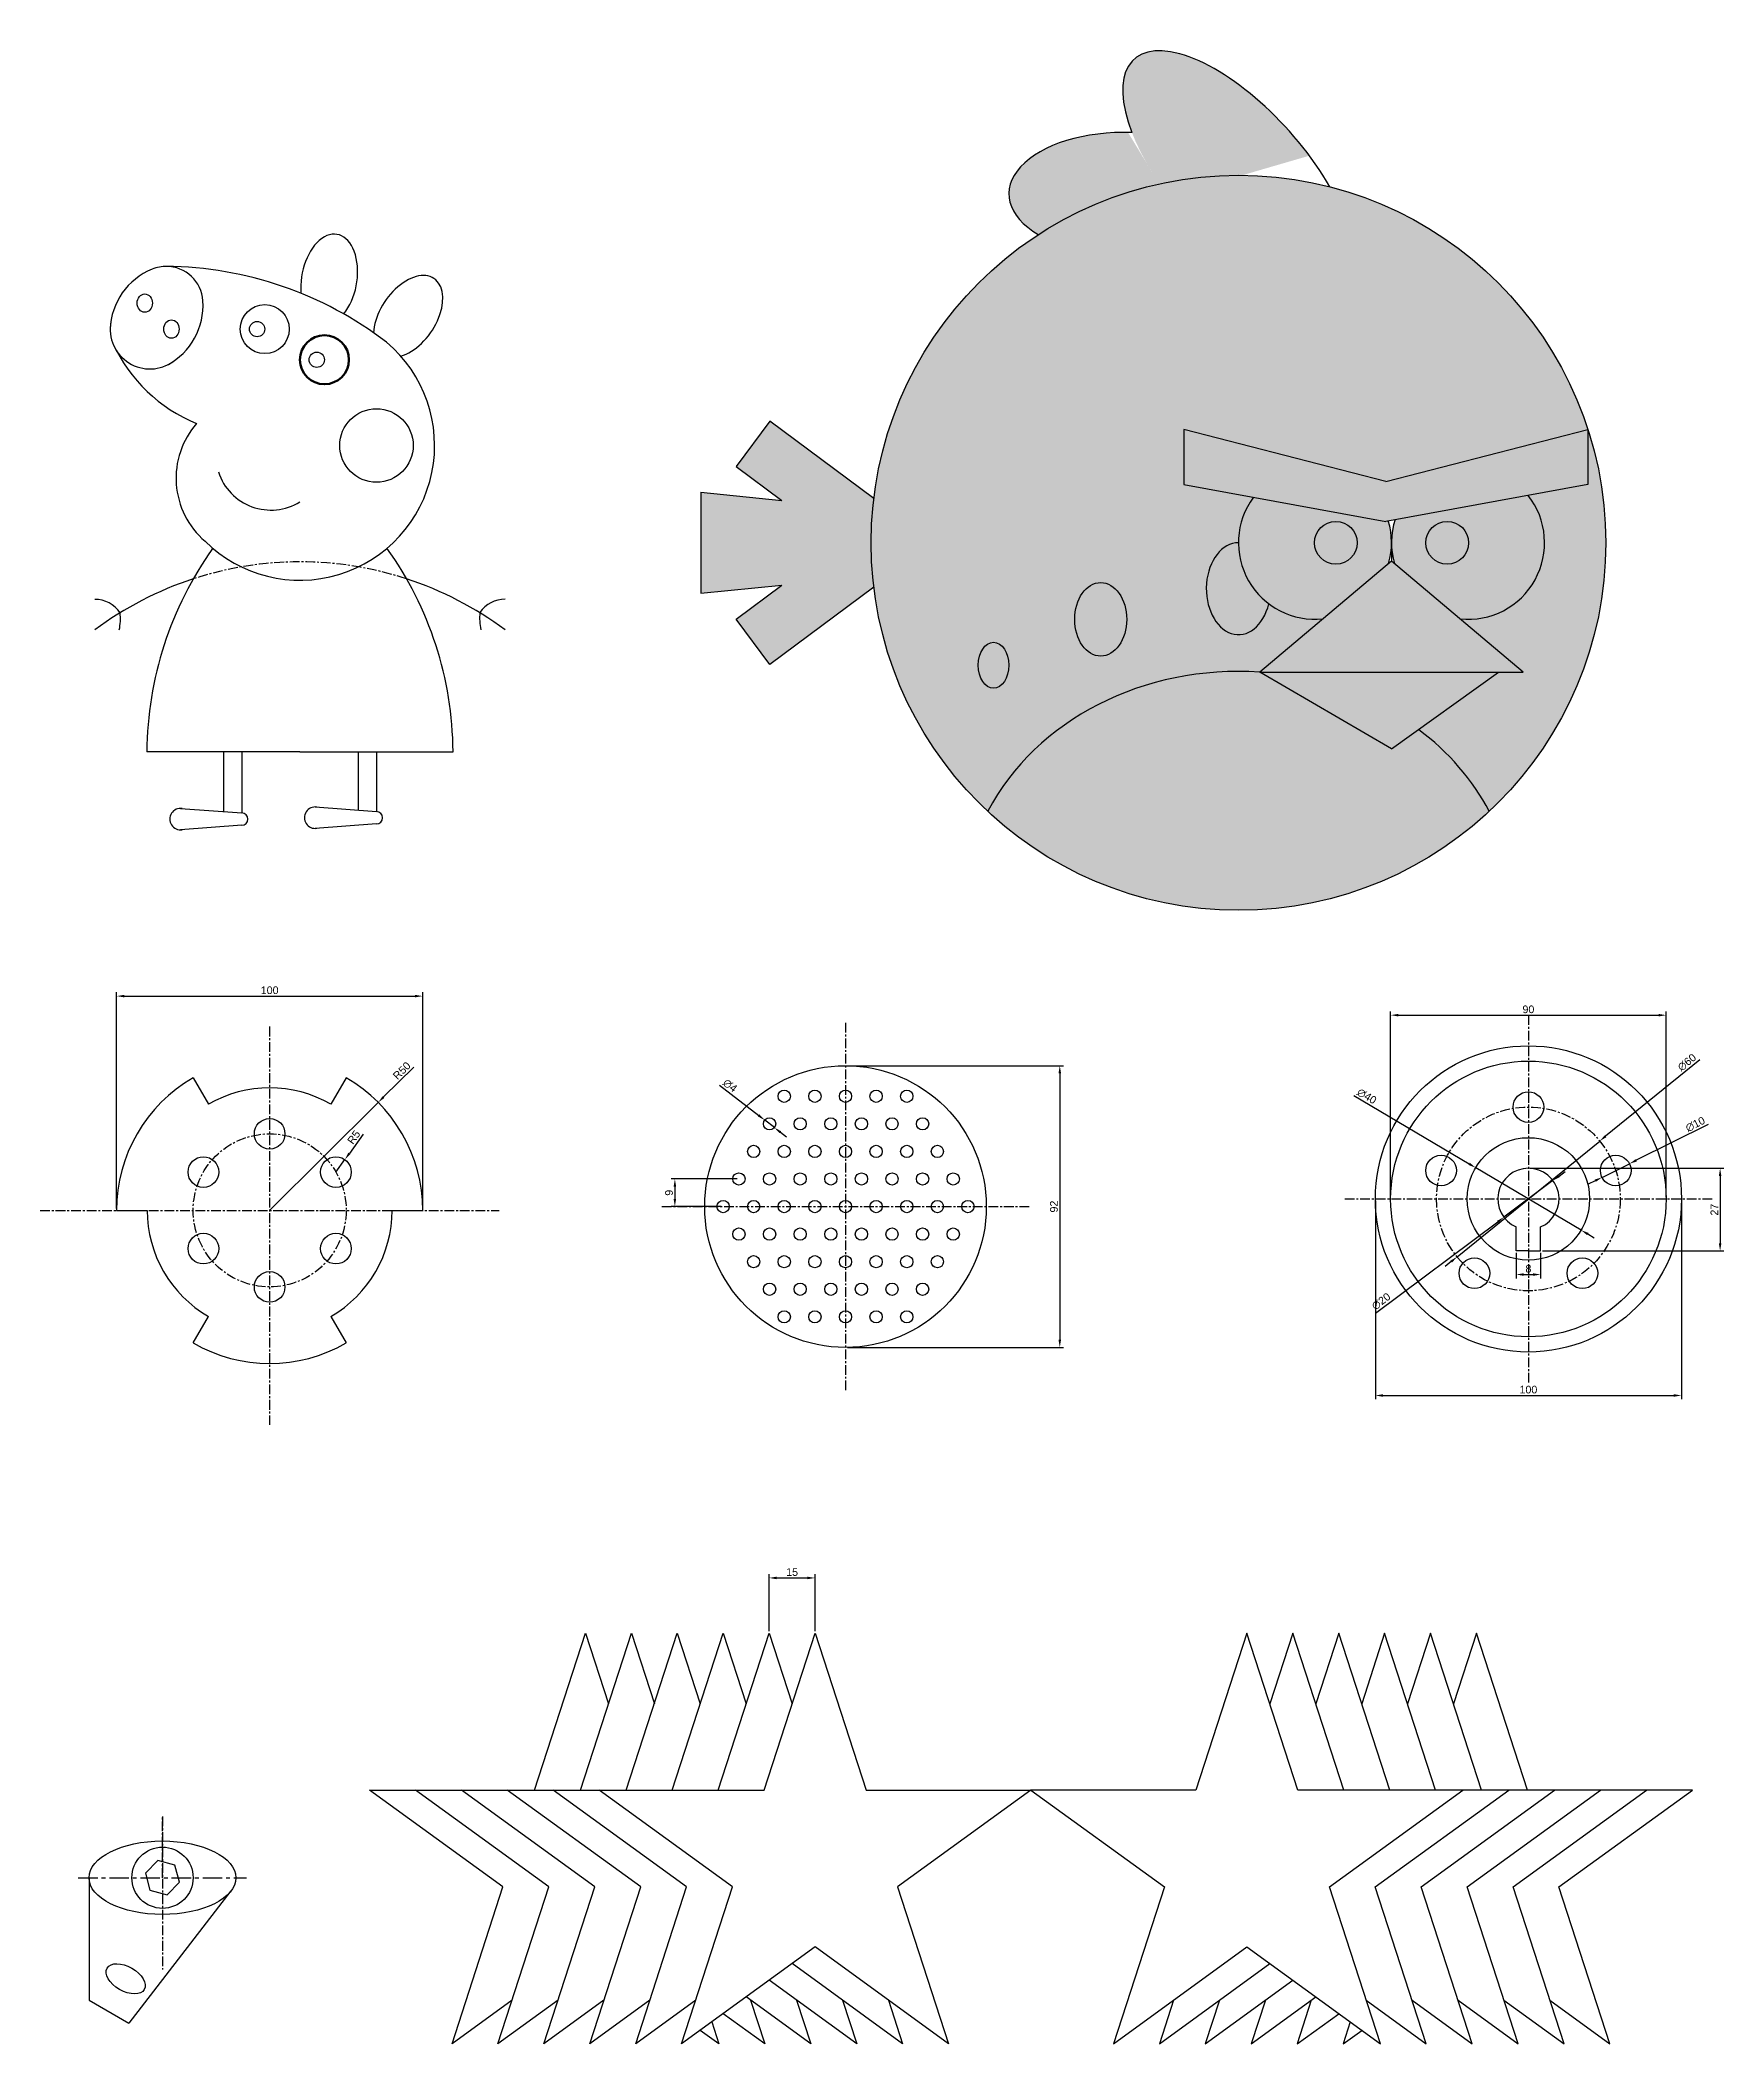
# Model space of a CAD drawing. Header units: millimetres. Extents: x 7 to 1809, y 7 to 1650.
# Drawn here: x 1045 to 1595, y 18 to 672 of the extents above; entities that cross this region are included whole.
import ezdxf

# ---------------------------------------------------------------- set-up
doc = ezdxf.new("R2010")
doc.units = ezdxf.units.MM
doc.header["$LTSCALE"] = 0.2
doc.linetypes.add('CENTER', pattern=[50.800000000000004, 31.75, -6.35, 6.35, -6.35])
doc.layers.add('中心线', color=1, linetype='CENTER')
doc.layers.add('尺寸线', color=5, linetype='Continuous')
doc.layers.add('可见的轮廓线', color=3, linetype='Continuous', lineweight=30)
doc.styles.get("Standard").update_dxf_attribs({"font": 'arial.ttf'})
doc.dimstyles.new('ISO-25', dxfattribs={"dimtxt": 2.5, "dimasz": 2.5, "dimexe": 1.25, "dimexo": 0.625, "dimtad": 1, "dimtxsty": 'Standard', "dimcen": 2.5, "dimadec": 0, "dimazin": 0, "dimtfac": 1, "dimtmove": 0, "dimatfit": 3, "dimfxl": 1, "dimarcsym": 0})

msp = doc.modelspace()

# ---------------------------------------------------------------- blocks, each defined once
blk = doc.blocks.new('*D1')
at = {"layer": 'Defpoints', "color": 0, "ltscale": 0.5, "transparency": 16777216}
for p in [(1272.829184186443, 300.2778602566729), (1251.892297052411, 291.2778602566729), (1267.633031763736, 291.2778602566729)]:
    blk.add_point(p, dxfattribs=at)
at = {"layer": '尺寸线', "color": 0, "lineweight": -2, "ltscale": 0.5, "transparency": 16777216}
for p, q in [((1272.204184186443, 300.2778602566729), (1250.642297052411, 300.2778602566729)), ((1251.892297052411, 297.7778602566729), (1251.892297052411, 293.7778602566729)), ((1267.008031763736, 291.2778602566729), (1250.642297052411, 291.2778602566729))]:
    blk.add_line(p, q, dxfattribs=at)
at = {"layer": '尺寸线', "color": 0, "ltscale": 0.5, "transparency": 16777216}
for points in [[(1251.475630385745, 297.7778602566729), (1252.308963719078, 297.7778602566729), (1251.892297052411, 300.2778602566729)], [(1251.475630385745, 293.7778602566729), (1252.308963719078, 293.7778602566729), (1251.892297052411, 291.2778602566729)]]:
    blk.add_solid(points, dxfattribs=at)
at = {"layer": '尺寸线', "color": 0, "ltscale": 0.5, "transparency": 16777216, "insert": (1249.990864583107, 295.7778602566725), "char_height": 2.5, "attachment_point": 5, "rotation": 90}
blk.add_mtext('9', dxfattribs=at)
blk = doc.blocks.new('*D2')
at = {"layer": 'Defpoints', "color": 0, "ltscale": 0.5, "transparency": 16777216}
for p in [(1513.494963228807, 303.9496093601157), (1547.925264697563, 283.5890017864054)]:
    blk.add_point(p, dxfattribs=at)
at = {"layer": '尺寸线', "color": 0, "lineweight": -2, "ltscale": 0.5, "transparency": 16777216}
for p, q in [((1473.659583456355, 327.5065490468803), (1511.34306938701, 305.2221473334725)), ((1547.925264697563, 283.5890017864054), (1513.494963228807, 303.9496093601157)), ((1550.07715853936, 282.3164638130486), (1552.229052381157, 281.0439258396917))]:
    blk.add_line(p, q, dxfattribs=at)
at = {"layer": '尺寸线', "color": 0, "ltscale": 0.5, "transparency": 16777216}
for points in [[(1511.555159049236, 305.5807963071055), (1511.130979724784, 304.8634983598397), (1513.494963228807, 303.9496093601157)], [(1550.289248201586, 282.6751127866816), (1549.865068877134, 281.9578148394157), (1547.925264697563, 283.5890017864054)]]:
    blk.add_solid(points, dxfattribs=at)
at = {"layer": '尺寸线', "color": 0, "ltscale": 0.5, "transparency": 16777216, "insert": (1477.909219969544, 327.283746559185), "char_height": 2.5, "attachment_point": 5, "rotation": 329.4017457599178}
blk.add_mtext('∅40', dxfattribs=at)
blk = doc.blocks.new('*D3')
at = {"layer": 'Defpoints', "color": 0, "ltscale": 0.5, "transparency": 16777216}
for p in [(1538.722175388499, 299.7531899067851), (1522.698052537871, 287.7854212397364)]:
    blk.add_point(p, dxfattribs=at)
at = {"layer": '尺寸线', "color": 0, "lineweight": -2, "ltscale": 0.5, "transparency": 16777216}
for p, q in [((1540.725190744827, 301.2491609901663), (1542.728206101156, 302.7451320735473)), ((1538.722175388499, 299.7531899067851), (1522.698052537871, 287.7854212397364)), ((1480.763076735384, 256.4658854285891), (1520.695037181543, 286.2894501563552))]:
    blk.add_line(p, q, dxfattribs=at)
at = {"layer": '尺寸线', "color": 0, "ltscale": 0.5, "transparency": 16777216}
for points in [[(1540.47586223093, 301.5829968828876), (1540.974519258724, 300.9153250974449), (1538.722175388499, 299.7531899067851)], [(1520.445708667646, 286.6232860490766), (1520.94436569544, 285.9556142636338), (1522.698052537871, 287.7854212397364)]]:
    blk.add_solid(points, dxfattribs=at)
at = {"layer": '尺寸线', "color": 0, "ltscale": 0.5, "transparency": 16777216, "insert": (1482.605045281177, 260.3020558261422), "char_height": 2.5, "attachment_point": 5, "rotation": 36.754564668186305}
blk.add_mtext('∅20', dxfattribs=at)
blk = doc.blocks.new('*D4')
at = {"layer": 'Defpoints', "color": 0, "ltscale": 0.5, "transparency": 16777216}
for p in [(1575.710113963185, 353.7693055732607), (1485.710113963185, 293.7693055732607), (1575.710113963185, 293.7693055732607)]:
    blk.add_point(p, dxfattribs=at)
at = {"layer": '尺寸线', "color": 0, "lineweight": -2, "ltscale": 0.5, "transparency": 16777216}
for p, q in [((1485.710113963185, 294.3943055732607), (1485.710113963185, 355.0193055732607)), ((1488.210113963185, 353.7693055732607), (1573.210113963185, 353.7693055732607)), ((1575.710113963185, 294.3943055732607), (1575.710113963185, 355.0193055732607))]:
    blk.add_line(p, q, dxfattribs=at)
at = {"layer": '尺寸线', "color": 0, "ltscale": 0.5, "transparency": 16777216}
for points in [[(1488.210113963185, 354.1859722399274), (1488.210113963185, 353.3526389065941), (1485.710113963185, 353.7693055732607)], [(1573.210113963185, 354.1859722399274), (1573.210113963185, 353.3526389065941), (1575.710113963185, 353.7693055732607)]]:
    blk.add_solid(points, dxfattribs=at)
at = {"layer": '尺寸线', "color": 0, "ltscale": 0.5, "transparency": 16777216, "insert": (1530.710113963185, 355.6707380425649), "char_height": 2.5, "attachment_point": 5}
blk.add_mtext('90', dxfattribs=at)
blk = doc.blocks.new('*D5')
at = {"layer": 'Defpoints', "color": 0, "ltscale": 0.5, "transparency": 16777216}
for p in [(1480.710113963185, 293.7693055732607), (1580.710113963185, 293.7693055732607), (1580.710113963185, 229.5846276191881)]:
    blk.add_point(p, dxfattribs=at)
at = {"layer": '尺寸线', "color": 0, "lineweight": -2, "ltscale": 0.5, "transparency": 16777216}
for p, q in [((1480.710113963185, 293.1443055732607), (1480.710113963185, 228.3346276191881)), ((1580.710113963185, 293.1443055732607), (1580.710113963185, 228.3346276191881)), ((1483.210113963185, 229.5846276191881), (1578.210113963185, 229.5846276191881))]:
    blk.add_line(p, q, dxfattribs=at)
at = {"layer": '尺寸线', "color": 0, "ltscale": 0.5, "transparency": 16777216}
for points in [[(1483.210113963185, 230.0012942858548), (1483.210113963185, 229.1679609525214), (1480.710113963185, 229.5846276191881)], [(1578.210113963185, 230.0012942858548), (1578.210113963185, 229.1679609525214), (1580.710113963185, 229.5846276191881)]]:
    blk.add_solid(points, dxfattribs=at)
at = {"layer": '尺寸线', "color": 0, "ltscale": 0.5, "transparency": 16777216, "insert": (1530.710113963185, 231.4860600884923), "char_height": 2.5, "attachment_point": 5}
blk.add_mtext('100', dxfattribs=at)
blk = doc.blocks.new('*D6')
at = {"layer": 'Defpoints', "color": 0, "ltscale": 0.5, "transparency": 16777216}
for p in [(1563.719946559549, 305.2638405946414), (1554.763672344529, 300.8157902143768)]:
    blk.add_point(p, dxfattribs=at)
at = {"layer": '尺寸线', "color": 0, "lineweight": -2, "ltscale": 0.5, "transparency": 16777216}
for p, q in [((1589.477088654205, 318.0558859181892), (1565.959015113304, 306.3758531897075)), ((1554.763672344529, 300.8157902143768), (1563.719946559549, 305.2638405946414)), ((1552.524603790774, 299.7037776193106), (1550.285535237019, 298.5917650242445))]:
    blk.add_line(p, q, dxfattribs=at)
at = {"layer": '尺寸线', "color": 0, "ltscale": 0.5, "transparency": 16777216}
for points in [[(1565.773679680793, 306.749031282), (1566.144350545815, 306.002675097415), (1563.719946559549, 305.2638405946414)], [(1552.339268358263, 300.0769557116031), (1552.709939223285, 299.3305995270181), (1554.763672344529, 300.8157902143768)]]:
    blk.add_solid(points, dxfattribs=at)
at = {"layer": '尺寸线', "color": 0, "ltscale": 0.5, "transparency": 16777216, "insert": (1585.222527490136, 318.1439810028768), "char_height": 2.5, "attachment_point": 5, "rotation": 26.41086583133076}
blk.add_mtext('∅10', dxfattribs=at)
blk = doc.blocks.new('*D7')
at = {"layer": 'Defpoints', "color": 0, "ltscale": 0.5, "transparency": 16777216}
for p in [(1554.003548979236, 312.6747514858272), (1507.416678947133, 274.8638596606938)]:
    blk.add_point(p, dxfattribs=at)
at = {"layer": '尺寸线', "color": 0, "lineweight": -2, "ltscale": 0.5, "transparency": 16777216}
for p, q in [((1586.668453060745, 339.1862804606907), (1555.944668563907, 314.2502053118744)), ((1507.416678947133, 274.8638596606938), (1554.003548979236, 312.6747514858272)), ((1505.475559362462, 273.2884058346467), (1503.534439777791, 271.7129520085995))]:
    blk.add_line(p, q, dxfattribs=at)
at = {"layer": '尺寸线', "color": 0, "ltscale": 0.5, "transparency": 16777216}
for points in [[(1555.682092926233, 314.5737252426529), (1556.207244201581, 313.926685381096), (1554.003548979236, 312.6747514858272)], [(1505.212983724787, 273.6119257654252), (1505.738135000136, 272.9648859038682), (1507.416678947133, 274.8638596606938)]]:
    blk.add_solid(points, dxfattribs=at)
at = {"layer": '尺寸线', "color": 0, "ltscale": 0.5, "transparency": 16777216, "insert": (1582.497913780793, 338.3403173662678), "char_height": 2.5, "attachment_point": 5, "rotation": 39.06351679121618}
blk.add_mtext('∅60', dxfattribs=at)
blk = doc.blocks.new('*D8')
at = {"layer": 'Defpoints', "color": 0, "ltscale": 0.5, "transparency": 16777216}
for p in [(1530.710113963185, 303.7693055732609), (1534.710113963185, 276.7693055732609), (1593.334190729943, 276.7693055732609)]:
    blk.add_point(p, dxfattribs=at)
at = {"layer": '尺寸线', "color": 0, "lineweight": -2, "ltscale": 0.5, "transparency": 16777216}
for p, q in [((1531.335113963185, 303.7693055732609), (1594.584190729943, 303.7693055732609)), ((1593.334190729943, 301.2693055732609), (1593.334190729943, 279.2693055732609)), ((1535.335113963185, 276.7693055732609), (1594.584190729943, 276.7693055732609))]:
    blk.add_line(p, q, dxfattribs=at)
at = {"layer": '尺寸线', "color": 0, "ltscale": 0.5, "transparency": 16777216}
for points in [[(1592.917524063277, 301.2693055732609), (1593.75085739661, 301.2693055732609), (1593.334190729943, 303.7693055732609)], [(1592.917524063277, 279.2693055732609), (1593.75085739661, 279.2693055732609), (1593.334190729943, 276.7693055732609)]]:
    blk.add_solid(points, dxfattribs=at)
at = {"layer": '尺寸线', "color": 0, "ltscale": 0.5, "transparency": 16777216, "insert": (1591.454074768142, 290.2693055732603), "char_height": 2.5, "attachment_point": 5, "rotation": 90}
blk.add_mtext('27', dxfattribs=at)
blk = doc.blocks.new('*D9')
at = {"layer": 'Defpoints', "color": 0, "ltscale": 0.5, "transparency": 16777216}
for p in [(1526.710113963185, 276.7693055732607), (1534.710113963185, 276.7693055732607), (1534.710113963185, 269.0721077315735)]:
    blk.add_point(p, dxfattribs=at)
at = {"layer": '尺寸线', "color": 0, "lineweight": -2, "ltscale": 0.5, "transparency": 16777216}
for p, q in [((1526.710113963185, 276.1443055732607), (1526.710113963185, 267.8221077315735)), ((1534.710113963185, 276.1443055732607), (1534.710113963185, 267.8221077315735)), ((1529.210113963185, 269.0721077315735), (1532.210113963185, 269.0721077315735))]:
    blk.add_line(p, q, dxfattribs=at)
at = {"layer": '尺寸线', "color": 0, "ltscale": 0.5, "transparency": 16777216}
for points in [[(1529.210113963185, 269.4887743982401), (1529.210113963185, 268.6554410649068), (1526.710113963185, 269.0721077315735)], [(1532.210113963185, 269.4887743982401), (1532.210113963185, 268.6554410649068), (1534.710113963185, 269.0721077315735)]]:
    blk.add_solid(points, dxfattribs=at)
at = {"layer": '尺寸线', "color": 0, "ltscale": 0.5, "transparency": 16777216, "insert": (1530.710113963185, 270.9735402008777), "char_height": 2.5, "attachment_point": 5}
blk.add_mtext('8', dxfattribs=at)
blk = doc.blocks.new('*D10')
at = {"layer": 'Defpoints', "color": 0, "ltscale": 0.5, "transparency": 16777216}
for p in [(1307.633031763736, 337.2778602566729), (1307.633031763736, 245.2778602566729), (1377.633031763738, 245.2778602566729)]:
    blk.add_point(p, dxfattribs=at)
at = {"layer": '尺寸线', "color": 0, "lineweight": -2, "ltscale": 0.5, "transparency": 16777216}
for p, q in [((1308.258031763736, 337.2778602566729), (1378.883031763738, 337.2778602566729)), ((1377.633031763738, 334.7778602566729), (1377.633031763738, 247.7778602566729)), ((1308.258031763736, 245.2778602566729), (1378.883031763738, 245.2778602566729))]:
    blk.add_line(p, q, dxfattribs=at)
at = {"layer": '尺寸线', "color": 0, "ltscale": 0.5, "transparency": 16777216}
for points in [[(1377.216365097071, 334.7778602566729), (1378.049698430405, 334.7778602566729), (1377.633031763738, 337.2778602566729)], [(1377.216365097071, 247.7778602566729), (1378.049698430405, 247.7778602566729), (1377.633031763738, 245.2778602566729)]]:
    blk.add_solid(points, dxfattribs=at)
at = {"layer": '尺寸线', "color": 0, "ltscale": 0.5, "transparency": 16777216, "insert": (1375.731599294434, 291.2778602566725), "char_height": 2.5, "attachment_point": 5, "rotation": 90}
blk.add_mtext('92', dxfattribs=at)
blk = doc.blocks.new('*D11')
at = {"layer": 'Defpoints', "color": 0, "ltscale": 0.5, "transparency": 16777216}
for p in [(1281.247315790205, 319.5016626823048), (1284.41105258268, 317.054057831041)]:
    blk.add_point(p, dxfattribs=at)
at = {"layer": '尺寸线', "color": 0, "lineweight": -2, "ltscale": 0.5, "transparency": 16777216}
for p, q in [((1266.486373032726, 330.9213721816371), (1279.269980294907, 321.0314157143447)), ((1284.41105258268, 317.054057831041), (1281.247315790205, 319.5016626823048)), ((1286.388388077979, 315.5243047990011), (1288.365723573276, 313.9945517669611))]:
    blk.add_line(p, q, dxfattribs=at)
at = {"layer": '尺寸线', "color": 0, "ltscale": 0.5, "transparency": 16777216}
for points in [[(1279.52493913358, 321.3609716302277), (1279.015021456233, 320.7018597984617), (1281.247315790205, 319.5016626823048)], [(1286.643346916652, 315.8538607148842), (1286.133429239305, 315.1947488831181), (1284.41105258268, 317.054057831041)]]:
    blk.add_solid(points, dxfattribs=at)
at = {"layer": '尺寸线', "color": 0, "ltscale": 0.5, "transparency": 16777216, "insert": (1269.90669412452, 330.7676956676332), "char_height": 2.5, "attachment_point": 5, "rotation": 322.27289965255085}
blk.add_mtext('∅4', dxfattribs=at)
blk = doc.blocks.new('*D12')
at = {"layer": 'Defpoints', "color": 0, "ltscale": 0.5, "transparency": 16777216}
for p in [(1297.68720840666, 170.0000000000001), (1282.68720840666, 151.9967873051746), (1297.68720840666, 151.9967873051746)]:
    blk.add_point(p, dxfattribs=at)
at = {"layer": '尺寸线', "color": 0, "lineweight": -2, "ltscale": 0.5, "transparency": 16777216}
for p, q in [((1282.68720840666, 152.6217873051746), (1282.68720840666, 171.2500000000001)), ((1297.68720840666, 152.6217873051746), (1297.68720840666, 171.2500000000001)), ((1285.18720840666, 170.0000000000001), (1295.18720840666, 170.0000000000001))]:
    blk.add_line(p, q, dxfattribs=at)
at = {"layer": '尺寸线', "color": 0, "ltscale": 0.5, "transparency": 16777216}
for points in [[(1285.18720840666, 170.4166666666667), (1285.18720840666, 169.5833333333334), (1282.68720840666, 170.0000000000001)], [(1295.18720840666, 170.4166666666667), (1295.18720840666, 169.5833333333334), (1297.68720840666, 170.0000000000001)]]:
    blk.add_solid(points, dxfattribs=at)
at = {"layer": '尺寸线', "color": 0, "ltscale": 0.5, "transparency": 16777216, "insert": (1290.18720840666, 171.9014324693043), "char_height": 2.5, "attachment_point": 5}
blk.add_mtext('15', dxfattribs=at)
blk = doc.blocks.new('*D13')
at = {"layer": 'Defpoints', "color": 0, "ltscale": 0.5, "transparency": 16777216}
for p in [(1141.176507701774, 302.5321414016822), (1144.096988996433, 306.5905633865857)]:
    blk.add_point(p, dxfattribs=at)
at = {"layer": '尺寸线', "color": 0, "lineweight": -2, "ltscale": 0.5, "transparency": 16777216}
for p, q in [((1150.11326014914, 314.9510234100571), (1145.557229643762, 308.6197743790375)), ((1141.176507701774, 302.5321414016822), (1144.096988996433, 306.5905633865857))]:
    blk.add_line(p, q, dxfattribs=at)
at = {"layer": '尺寸线', "color": 0, "ltscale": 0.5, "transparency": 16777216}
blk.add_solid([(1145.219027811687, 308.863147820259), (1145.895431475838, 308.376400937816), (1144.096988996433, 306.5905633865857)], dxfattribs=at)
at = {"layer": '尺寸线', "color": 0, "ltscale": 0.5, "transparency": 16777216, "insert": (1147.026154699238, 313.9076357685566), "char_height": 2.5, "attachment_point": 5, "rotation": 54.260829522736046}
blk.add_mtext('R5', dxfattribs=at)
blk = doc.blocks.new('*D14')
at = {"layer": 'Defpoints', "color": 0, "ltscale": 0.5, "transparency": 16777216}
for p in [(1154.978617051694, 325.2898059776406), (1119.525872607163, 290.0321414016822)]:
    blk.add_point(p, dxfattribs=at)
at = {"layer": '尺寸线', "color": 0, "lineweight": -2, "ltscale": 0.5, "transparency": 16777216}
for p, q in [((1166.590725820759, 336.8380187440685), (1156.75125427392, 327.0526892064385)), ((1119.525872607163, 290.0321414016822), (1154.978617051694, 325.2898059776406))]:
    blk.add_line(p, q, dxfattribs=at)
at = {"layer": '尺寸线', "color": 0, "ltscale": 0.5, "transparency": 16777216}
blk.add_solid([(1156.457440402454, 327.3481287434763), (1157.045068145387, 326.7572496694008), (1154.978617051694, 325.2898059776406)], dxfattribs=at)
at = {"layer": '尺寸线', "color": 0, "ltscale": 0.5, "transparency": 16777216, "insert": (1162.691933976468, 335.6423236773977), "char_height": 2.5, "attachment_point": 5, "rotation": 44.84192956971485}
blk.add_mtext('R50', dxfattribs=at)
blk = doc.blocks.new('*D15')
at = {"layer": 'Defpoints', "color": 0, "ltscale": 0.5, "transparency": 16777216}
for p in [(1169.525872607163, 360.0000000000001), (1069.525872607163, 290.0321414016822), (1169.525872607163, 290.0321414016822)]:
    blk.add_point(p, dxfattribs=at)
at = {"layer": '尺寸线', "color": 0, "lineweight": -2, "ltscale": 0.5, "transparency": 16777216}
for p, q in [((1069.525872607163, 290.6571414016822), (1069.525872607163, 361.2500000000001)), ((1072.025872607163, 360.0000000000001), (1167.025872607163, 360.0000000000001)), ((1169.525872607163, 290.6571414016822), (1169.525872607163, 361.2500000000001))]:
    blk.add_line(p, q, dxfattribs=at)
at = {"layer": '尺寸线', "color": 0, "ltscale": 0.5, "transparency": 16777216}
for points in [[(1072.025872607163, 360.4166666666667), (1072.025872607163, 359.5833333333334), (1069.525872607163, 360.0000000000001)], [(1167.025872607163, 360.4166666666667), (1167.025872607163, 359.5833333333334), (1169.525872607163, 360.0000000000001)]]:
    blk.add_solid(points, dxfattribs=at)
at = {"layer": '尺寸线', "color": 0, "ltscale": 0.5, "transparency": 16777216, "insert": (1119.525872607163, 361.9014324693043), "char_height": 2.5, "attachment_point": 5}
blk.add_mtext('100', dxfattribs=at)

# ---------------------------------------------------------------- dimensions: what is measured, and where the dimension line sits
at = {"layer": '尺寸线', "ltscale": 0.5}
for base, p1, p2, picture, middle in [((1169.525872607163, 360.0000000000001), (1069.525872607163, 290.0321414016822), (1169.525872607163, 290.0321414016822), '*D15', (1119.525872607163, 361.9014324693043)), ((1580.710113963185, 229.5846276191881), (1480.710113963185, 293.7693055732607), (1580.710113963185, 293.7693055732607), '*D5', (1530.710113963185, 231.4860600884923)), ((1534.710113963185, 269.0721077315735), (1526.710113963185, 276.7693055732607), (1534.710113963185, 276.7693055732607), '*D9', (1530.710113963185, 270.9735402008777)), ((1297.68720840666, 170.0000000000001), (1282.68720840666, 151.9967873051746), (1297.68720840666, 151.9967873051746), '*D12', (1290.18720840666, 171.9014324693043))]:
    dim = msp.add_linear_dim(base=base, p1=p1, p2=p2, dimstyle='ISO-25', dxfattribs=at)
    dim.commit()
    dim.dimension.update_dxf_attribs({"geometry": picture, "text_midpoint": middle})
dim = msp.add_linear_dim(base=(1575.710113963185, 353.7693055732607), p1=(1485.710113963185, 293.7693055732607), p2=(1575.710113963185, 293.7693055732607), dimstyle='ISO-25', dxfattribs=at)
dim.commit()
dim.dimension.update_dxf_attribs({"geometry": '*D4', "text_midpoint": (1530.710113963185, 353.7693055732607), "dimtype": 160})
for p1, p2, picture, middle in [((1507.416678947133, 274.8638596606938), (1554.003548979236, 312.6747514858272), '*D7', (1583.740222527662, 336.8096664522981)), ((1284.41105258268, 317.054057831041), (1281.247315790205, 319.5016626823048), '*D11', (1268.70042229298, 329.2084870506045)), ((1547.925264697563, 283.5890017864054), (1513.494963228807, 303.9496093601157), '*D2', (1476.905772563541, 325.586891660742)), ((1554.763672344529, 300.8157902143768), (1563.719946559549, 305.2638405946414), '*D6', (1586.099394174922, 316.3783853356594)), ((1538.722175388499, 299.7531899067851), (1522.698052537871, 287.7854212397364), '*D3', (1483.784678686626, 258.7225976051902))]:
    dim = msp.add_diameter_dim_2p(p1=p1, p2=p2, dimstyle='ISO-25', dxfattribs=at)
    dim.commit()
    dim.dimension.update_dxf_attribs({"geometry": picture, "text_midpoint": middle, "dimtype": 163})
dim = msp.add_radius_dim(center=(1119.525872607163, 290.0321414016822), mpoint=(1154.978617051694, 325.2898059776406), dimstyle='ISO-25', dxfattribs=at)
dim.commit()
dim.dimension.update_dxf_attribs({"geometry": '*D14', "text_midpoint": (1164.0327353408, 334.2941036891421), "dimtype": 164})
for base, p1, p2, picture, middle in [((1377.633031763738, 245.2778602566729), (1307.633031763736, 337.2778602566728), (1307.633031763736, 245.2778602566728), '*D10', (1375.731599294434, 291.2778602566725)), ((1593.334190729943, 276.7693055732609), (1530.710113963185, 303.7693055732607), (1534.710113963185, 276.7693055732607), '*D8', (1591.454074768142, 290.2693055732603)), ((1251.892297052411, 291.2778602566729), (1272.829184186442, 300.2778602566728), (1267.633031763736, 291.2778602566728), '*D1', (1249.990864583107, 295.7778602566725))]:
    dim = msp.add_linear_dim(base=base, p1=p1, p2=p2, angle=90, dimstyle='ISO-25', dxfattribs=at)
    dim.commit()
    dim.dimension.update_dxf_attribs({"geometry": picture, "text_midpoint": middle})
dim = msp.add_radius_dim(center=(1141.176507701774, 302.5321414016822), mpoint=(1144.096988996433, 306.5905633865857), dimstyle='ISO-25', dxfattribs=at)
dim.commit()
dim.dimension.update_dxf_attribs({"geometry": '*D13', "text_midpoint": (1147.026154699238, 313.9076357685566)})

# ---------------------------------------------------------------- hatches: boundary and pattern name
at = {"layer": '可见的轮廓线', "ltscale": 0.5, "true_color": 0x000000}
h = msp.add_hatch(color=18, dxfattribs=at)
h.dxf.hatch_style = 1
edge = h.paths.add_edge_path()
edge.add_ellipse((1435.995821004708, 628.0335457502799), major_axis=(-34.12566092430169, 37.90038609934717), ratio=0.4313725490196079, start_angle=243.4383516678046, end_angle=408.7253069091449)
edge.add_ellipse((1398.495821004708, 622.0236769020601), major_axis=(-37.5, 0), ratio=0.5333333333333333, start_angle=265.8695828718677, end_angle=401.9528516233726)
edge.add_arc((1435.995821004708, 508.0335457502802), 120, 75.58005865560591, 123.0181547704756, ccw=False)
h.paths.add_polyline_path([(1286.806914642091, 521.871465837979), (1260.375083935128, 524.5335457502802), (1260.375083935128, 491.5335457502802), (1286.806914642091, 494.1956256625814), (1271.875083935128, 483.1108002022005), (1282.875083935128, 468.2932337584485), (1316.875083935128, 493.5335457502802, -0.03029159089376873), (1315.995821004708, 508.0335457502802, -0.03029159089376861), (1316.875083935128, 522.5335457502802), (1282.875083935128, 547.7738577421119), (1271.875083935128, 532.9562912983599)])
h.paths.add_polyline_path([(1484.149226560566, 515.0335457502802), (1550.149226560565, 527.0335457502802), (1550.149226560565, 545.0335457502802), (1484.149226560566, 528.0335457502802), (1418.149226560566, 545.0335457502802), (1418.149226560566, 527.0335457502802)])
h.paths.add_polyline_path([(1474.808796894615, 508.0335457502802, 1), (1460.808796894615, 508.0335457502802, 1)])
h.paths.add_polyline_path([(1511.182845114802, 508.0335457502802, 1), (1497.182845114802, 508.0335457502802, 1)])
at = {"layer": '可见的轮廓线', "ltscale": 0.5}
h = msp.add_hatch(color=1, dxfattribs=at)
h.dxf.hatch_style = 1
edge = h.paths.add_edge_path()
edge.add_line((1418.149226560566, 545.0335457502802), (1484.149226560566, 528.0335457502802))
edge.add_line((1484.149226560566, 528.0335457502802), (1550.149226560566, 545.0335457502802))
edge.add_arc((1435.995821004708, 508.0335457502802), 120, 17.95881809170455, 180)
edge.add_arc((1435.995821004708, 508.0335457502802), 120, 180, 226.9501613714837)
edge.add_ellipse((1435.995821004708, 388.0335457502802), major_axis=(90, 0), ratio=0.8666666666666667, start_angle=85.55931513740319, end_angle=155.5301031689287, ccw=False)
edge.add_line((1442.964251071113, 465.7993916104213), (1463.593242342614, 483.1688438137318))
edge.add_arc((1460.995821004708, 508.0335457502802), 25, 232.8867592355444, 275.9636133020957, ccw=False)
edge.add_ellipse((1435.995821004708, 493.0335457502802), major_axis=(2.273736754432321e-13, -15), ratio=0.7, start_angle=180, end_angle=430.787408249702, ccw=False)
edge.add_arc((1460.995821004708, 508.0335457502802), 24.99999999999999, 143.5175007804409, 179.9999999999999, ccw=False)
edge.add_line((1440.894858267223, 522.8979763490697), (1418.149226560566, 527.0335457502802))
edge.add_line((1418.149226560566, 527.0335457502802), (1418.149226560566, 545.0335457502802))
edge = h.paths.add_edge_path(flags=16)
edge.add_ellipse((1390.995821004708, 483.0335457502802), major_axis=(0, 12), ratio=0.7083333333333334, start_angle=0, end_angle=360)
edge = h.paths.add_edge_path(flags=16)
edge.add_ellipse((1355.995821004708, 468.0335457502802), major_axis=(0, 7.5), ratio=0.6666666666666666, start_angle=0, end_angle=360)
edge = h.paths.add_edge_path()
edge.add_arc((1435.995821004708, 508.0335457502802), 120, 0, 17.95881809170476)
edge.add_line((1550.149226560565, 545.0335457502806), (1550.149226560565, 527.0335457502802))
edge.add_line((1550.149226560565, 527.0335457502802), (1530.647015618759, 523.4876892154064))
edge.add_arc((1510.995821004708, 508.0335457502802), 24.99999999999999, -96.0501651726114, 38.182310367956006, ccw=False)
edge.add_line((1508.360841650134, 483.1727958862684), (1528.964251071113, 465.7993916104213))
edge.add_line((1528.964251071113, 465.7993916104213), (1520.964251071113, 465.7993916104213))
edge.add_line((1520.964251071113, 465.7993916104213), (1494.780348847387, 447.0966043077595))
edge.add_ellipse((1435.995821004708, 388.0335457502802), major_axis=(90, 0), ratio=0.8666666666666667, start_angle=24.469896831070912, end_angle=49.21961430000903, ccw=False)
edge.add_arc((1435.995821004708, 508.0335457502802), 120, 313.0498386285161, 360)
h = msp.add_hatch(color=0, dxfattribs=at)
h.dxf.hatch_style = 1
h.paths.add_polyline_path([(1463.593242342614, 483.1688438137318), (1485.054906261551, 501.2393999905863, 0.1422260553773989), (1484.952727766344, 515.1796368786036), (1484.149226560566, 515.0335457502802), (1440.894858267223, 522.8979763490697, 0.6521785443524751)])
h.paths.add_polyline_path([(1460.808796894615, 508.0335457502802, -1), (1474.808796894615, 508.0335457502802, -1)], flags=16)
h.paths.add_polyline_path([(1530.647015618759, 523.4876892154064), (1487.162444346232, 515.5814035294923, 0.1465332285229929), (1486.93716736362, 501.2378717602974), (1508.360841650134, 483.1727958862684, 0.6633452937461154)])
h.paths.add_polyline_path([(1497.182845114802, 508.0335457502802, -1), (1511.182845114802, 508.0335457502802, -1)], flags=16)
at = {"layer": '可见的轮廓线', "ltscale": 0.5, "true_color": 0x5e67af}
h = msp.add_hatch(color=165, dxfattribs=at)
h.dxf.hatch_style = 1
edge = h.paths.add_edge_path()
edge.add_ellipse((1390.995821004708, 483.0335457502802), major_axis=(0, 12), ratio=0.7083333333333334, start_angle=0, end_angle=360)
edge = h.paths.add_edge_path()
edge.add_ellipse((1435.995821004708, 493.0335457502802), major_axis=(2.273736754432321e-13, -15), ratio=0.7, start_angle=180, end_angle=430.787408249702)
edge.add_arc((1460.995821004708, 508.0335457502802), 25, 179.9999999999999, 232.8867592355444, ccw=False)
edge = h.paths.add_edge_path()
edge.add_ellipse((1355.995821004708, 468.0335457502802), major_axis=(0, 7.5), ratio=0.6666666666666666, start_angle=0, end_angle=360)
at = {"layer": '可见的轮廓线', "ltscale": 0.5}
h = msp.add_hatch(color=2, dxfattribs=at)
h.dxf.hatch_style = 1
h.paths.add_polyline_path([(1485.995820932293, 502.031642916367), (1442.964251071113, 465.7993916104213), (1528.964251071113, 465.7993916104213)])
h.paths.add_polyline_path([(1520.964251071113, 465.7993916104213), (1442.964251071113, 465.7993916104213), (1485.964251071113, 440.7993916104213)])
at = {"layer": '可见的轮廓线', "ltscale": 0.5, "true_color": 0xedee99}
h = msp.add_hatch(color=61, dxfattribs=at)
h.dxf.hatch_style = 1
edge = h.paths.add_edge_path()
edge.add_ellipse((1435.995821004708, 388.0335457502802), major_axis=(90, 0), ratio=0.8666666666666667, start_angle=85.5593151374032, end_angle=155.5301031689287)
edge.add_arc((1435.995821004708, 508.0335457502802), 120, 226.9501613714837, 313.0498386285161)
edge.add_ellipse((1435.995821004708, 388.0335457502802), major_axis=(90, 0), ratio=0.8666666666666667, start_angle=24.46989683107092, end_angle=49.21961430000898)
edge.add_line((1494.780348847387, 447.0966043077595), (1485.964251071113, 440.7993916104213))
edge.add_line((1485.964251071113, 440.7993916104213), (1442.964251071113, 465.7993916104213))

# ---------------------------------------------------------------- linework, layer by layer
at = {"layer": '中心线', "ltscale": 0.5}
for p, q in [((1530.710113963185, 353.7693055732607), (1530.710113963185, 233.7693055732609)), ((1119.525872607163, 350.0321414016822), (1119.525872607163, 220.0321414016822)), ((1307.633031763736, 351.2778602566728), (1307.633031763736, 231.2778602566728)), ((1044.525872607163, 290.0321414016822), (1194.525872607163, 290.0321414016822)), ((1247.633031763736, 291.2778602566728), (1367.633031763736, 291.2778602566728)), ((1470.710113963185, 293.7693055732607), (1590.710113963185, 293.7693055732607)), ((1084.512383311905, 72.09905579603816), (1084.512383311905, 92.09905579603816)), ((1084.512383311905, 92.09905579603816), (1084.512383311905, 42.09905579603816))]:
    msp.add_line(p, q, dxfattribs=at)
at = {"layer": '中心线'}
msp.add_line((1057.012383311905, 72.09905579603816), (1112.012383311905, 72.09905579603816), dxfattribs=at)
at = {"layer": '中心线', "ltscale": 0.5}
for centre, radius in [((1530.710113963185, 293.7693055732607), 30), ((1119.525872607163, 290.0321414016822), 25)]:
    msp.add_circle(centre, radius, dxfattribs=at)
msp.add_arc((1129.42061287769, 389.8049362621138), 112, 71.87403037778881, 108.1259696222112, dxfattribs=at)
at = {"layer": '可见的轮廓线', "ltscale": 0.5}
for p, q in [((1282.875083935128, 547.7738577421119), (1271.875083935128, 532.9562912983599)), ((1316.875083935128, 522.5335457502802), (1282.875083935128, 547.7738577421119)), ((1484.149226560566, 528.0335457502802), (1418.149226560566, 545.0335457502802)), ((1418.149226560566, 545.0335457502802), (1418.149226560566, 527.0335457502802)), ((1484.149226560566, 528.0335457502802), (1550.149226560565, 545.0335457502802)), ((1550.149226560565, 545.0335457502802), (1550.149226560565, 527.0335457502802)), ((1271.875083935128, 532.9562912983599), (1286.806914642091, 521.8714658379788)), ((1260.375083935128, 524.5335457502802), (1260.375083935128, 491.5335457502802)), ((1260.375083935128, 524.5335457502802), (1286.806914642091, 521.871465837979)), ((1418.149226560566, 527.0335457502802), (1484.149226560566, 515.0335457502802)), ((1550.149226560565, 527.0335457502802), (1484.149226560566, 515.0335457502802)), ((1485.995821004708, 508.0335457502802), (1485.995592664997, 502.0335457546251)), ((1485.995820932293, 502.031642916367), (1442.964251071113, 465.7993916104213)), ((1528.964251071113, 465.7993916104213), (1485.995820932293, 502.031642916367)), ((1260.375083935128, 491.5335457502802), (1286.806914642091, 494.1956256625814)), ((1271.875083935128, 483.1108002022006), (1286.806914642091, 494.1956256625816)), ((1316.875083935128, 493.5335457502802), (1282.875083935128, 468.2932337584485)), ((1282.875083935128, 468.2932337584485), (1271.875083935128, 483.1108002022006)), ((1442.964251071113, 465.7993916104213), (1528.964251071113, 465.7993916104213)), ((1442.964251071113, 465.7993916104213), (1528.964251071113, 465.7993916104213)), ((1485.964251071113, 440.7993916104213), (1442.964251071113, 465.7993916104213)), ((1485.964251071113, 440.7993916104213), (1520.964251071113, 465.7993916104213)), ((1129.420612877691, 439.8049183643272), (1079.420612877691, 439.8049183643272)), ((1104.420612877691, 439.8049183643272), (1104.420612877691, 420.2549183643273)), ((1110.420612877691, 439.8049183643272), (1110.420612877691, 419.8049183643272)), ((1129.420612877691, 439.8049183643272), (1179.420612877691, 439.8049183643272)), ((1148.420612877691, 439.8049183643272), (1148.420612877691, 420.7049183643272)), ((1154.420612877691, 439.8049183643272), (1154.420612877691, 420.2549183643273)), ((1090.420612877691, 421.3049183643272), (1110.420612877691, 419.8049183643272)), ((1134.420612877691, 421.7549183643273), (1154.420612877691, 420.2549183643273)), ((1110.420612877691, 415.8049183643272), (1090.420612877691, 414.3049183643272)), ((1154.420612877691, 416.2549183643273), (1134.420612877691, 414.7549183643273)), ((1094.525872607164, 333.3334115909042), (1099.525872607164, 324.6731575530598)), ((1144.525872607163, 333.333411590904), (1139.525872607163, 324.6731575530596)), ((1069.525872607163, 290.0321414016822), (1079.525872607163, 290.0321414016822)), ((1159.525872607163, 290.0321414016822), (1169.525872607163, 290.0321414016822)), ((1526.710113963185, 276.7693055732607), (1526.710113963185, 284.6041541833491)), ((1534.710113963185, 276.7693055732607), (1534.710113963185, 284.6041541833491)), ((1530.710113963185, 276.7693055732606), (1526.710113963185, 276.7693055732607)), ((1530.710113963185, 276.7693055732607), (1530.710113963185, 276.7693055732607)), ((1530.710113963185, 276.7693055732607), (1530.710113963185, 276.7693055732607)), ((1530.710113963185, 276.7693055732607), (1534.710113963185, 276.7693055732607)), ((1094.525872607163, 246.7308712124603), (1099.525872607163, 255.3911252503046)), ((1139.525872607163, 255.3911252503047), (1144.525872607163, 246.7308712124603)), ((1206.036335321113, 100.7506693301935), (1222.68720840666, 151.9967873051746)), ((1221.036335321113, 100.7506693301935), (1237.68720840666, 151.9967873051746)), ((1222.68720840666, 151.9967873051746), (1230.18720840666, 128.9141607763601)), ((1236.036335321113, 100.7506693301935), (1252.68720840666, 151.9967873051746)), ((1237.68720840666, 151.9967873051746), (1245.18720840666, 128.9141607763602)), ((1251.036335321113, 100.7506693301935), (1267.68720840666, 151.9967873051746)), ((1252.68720840666, 151.9967873051746), (1260.18720840666, 128.9141607763602)), ((1266.036335321113, 100.7506693301935), (1282.68720840666, 151.9967873051746)), ((1267.68720840666, 151.9967873051746), (1275.18720840666, 128.9141607763603)), ((1281.036335321113, 100.7506693301935), (1297.68720840666, 151.9967873051746)), ((1282.68720840666, 151.9967873051746), (1290.18720840666, 128.9141607763603)), ((1297.68720840666, 151.9967873051746), (1314.338081492207, 100.7506693301935)), ((1438.755668956854, 151.9967873051746), (1422.104795871307, 100.7506693301935)), ((1455.4065420424, 100.7506693301935), (1438.755668956854, 151.9967873051746)), ((1453.755668956854, 151.9967873051746), (1446.255668956854, 128.9141607763603)), ((1470.4065420424, 100.7506693301935), (1453.755668956854, 151.9967873051746)), ((1468.755668956854, 151.9967873051746), (1461.255668956854, 128.9141607763603)), ((1485.4065420424, 100.7506693301935), (1468.755668956854, 151.9967873051746)), ((1483.755668956854, 151.9967873051746), (1476.255668956854, 128.9141607763602)), ((1500.4065420424, 100.7506693301935), (1483.755668956854, 151.9967873051746)), ((1498.755668956854, 151.9967873051746), (1491.255668956854, 128.9141607763602)), ((1515.4065420424, 100.7506693301935), (1498.755668956854, 151.9967873051746)), ((1513.755668956854, 151.9967873051746), (1506.255668956854, 128.9141607763601)), ((1530.4065420424, 100.7506693301935), (1513.755668956854, 151.9967873051746)), ((1152.152978131563, 100.7506693301935), (1206.036335321113, 100.7506693301935)), ((1195.745529811885, 69.07882663016832), (1152.152978131563, 100.7506693301935)), ((1167.152978131563, 100.7506693301935), (1221.036335321113, 100.7506693301935)), ((1210.745529811885, 69.07882663016832), (1167.152978131563, 100.7506693301935)), ((1182.152978131563, 100.7506693301935), (1236.036335321113, 100.7506693301935)), ((1225.745529811885, 69.07882663016832), (1182.152978131563, 100.7506693301935)), ((1197.152978131563, 100.7506693301935), (1251.036335321113, 100.7506693301935)), ((1240.745529811885, 69.07882663016832), (1197.152978131563, 100.7506693301935)), ((1212.152978131563, 100.7506693301935), (1266.036335321113, 100.7506693301935)), ((1255.745529811885, 69.07882663016832), (1212.152978131563, 100.7506693301935)), ((1227.152978131563, 100.7506693301935), (1281.036335321113, 100.7506693301935)), ((1270.745529811885, 69.07882663016832), (1227.152978131563, 100.7506693301935)), ((1239.338081492207, 100.7506693301935), (1281.036335321113, 100.7506693301935)), ((1254.338081492207, 100.7506693301935), (1281.036335321113, 100.7506693301935)), ((1269.338081492207, 100.7506693301935), (1281.036335321113, 100.7506693301935)), ((1314.338081492207, 100.7506693301934), (1338.221438681757, 100.7506693301935)), ((1314.338081492207, 100.7506693301935), (1353.221438681757, 100.7506693301935)), ((1314.338081492207, 100.7506693301935), (1368.221438681757, 100.7506693301935)), ((1314.338081492207, 100.7506693301935), (1323.221438681757, 100.7506693301935)), ((1368.221438681757, 100.7506693301935), (1324.628887001435, 69.07882663016822)), ((1422.104795871307, 100.7506693301935), (1368.221438681757, 100.7506693301935)), ((1368.221438681757, 100.7506693301935), (1411.813990362079, 69.07882663016822)), ((1422.104795871307, 100.7506693301935), (1383.221438681757, 100.7506693301935)), ((1422.104795871307, 100.7506693301934), (1398.221438681757, 100.7506693301935)), ((1422.104795871307, 100.7506693301935), (1413.221438681757, 100.7506693301935)), ((1497.104795871307, 100.7506693301935), (1455.4065420424, 100.7506693301935)), ((1482.104795871307, 100.7506693301935), (1455.4065420424, 100.7506693301935)), ((1467.104795871307, 100.7506693301935), (1455.4065420424, 100.7506693301935)), ((1509.28989923195, 100.7506693301935), (1455.4065420424, 100.7506693301935)), ((1465.697347551629, 69.07882663016832), (1509.28989923195, 100.7506693301935)), ((1524.28989923195, 100.7506693301935), (1470.4065420424, 100.7506693301935)), ((1480.697347551629, 69.07882663016832), (1524.28989923195, 100.7506693301935)), ((1539.28989923195, 100.7506693301935), (1485.4065420424, 100.7506693301935)), ((1495.697347551629, 69.07882663016832), (1539.28989923195, 100.7506693301935)), ((1554.28989923195, 100.7506693301935), (1500.4065420424, 100.7506693301935)), ((1510.697347551629, 69.07882663016832), (1554.28989923195, 100.7506693301935)), ((1569.28989923195, 100.7506693301935), (1515.4065420424, 100.7506693301935)), ((1525.697347551629, 69.07882663016832), (1569.28989923195, 100.7506693301935)), ((1584.28989923195, 100.7506693301935), (1530.4065420424, 100.7506693301935)), ((1540.697347551629, 69.07882663016832), (1584.28989923195, 100.7506693301935)), ((1060.512383311905, 72.09905579603816), (1060.512383311905, 32.09905579603816)), ((1106.896564270457, 67.77041736072213), (1073.502764368672, 24.59905579603815)), ((1179.094656726338, 17.83270865518722), (1195.745529811885, 69.07882663016834)), ((1194.094656726338, 17.83270865518722), (1210.745529811885, 69.07882663016834)), ((1209.094656726338, 17.83270865518722), (1225.745529811885, 69.07882663016834)), ((1224.094656726338, 17.83270865518722), (1240.745529811885, 69.07882663016834)), ((1239.094656726338, 17.83270865518722), (1255.745529811885, 69.07882663016834)), ((1254.094656726338, 17.83270865518722), (1270.745529811885, 69.07882663016834)), ((1324.628887001435, 69.0788266301682), (1341.279760086981, 17.83270865518722)), ((1411.813990362079, 69.0788266301682), (1395.163117276532, 17.83270865518722)), ((1482.348220637175, 17.83270865518722), (1465.697347551629, 69.07882663016834)), ((1497.348220637175, 17.83270865518722), (1480.697347551629, 69.07882663016834)), ((1512.348220637175, 17.83270865518722), (1495.697347551629, 69.07882663016834)), ((1527.348220637175, 17.83270865518722), (1510.697347551629, 69.07882663016834)), ((1542.348220637175, 17.83270865518722), (1525.697347551629, 69.07882663016834)), ((1557.348220637175, 17.83270865518722), (1540.697347551629, 69.07882663016834)), ((1297.68720840666, 49.50455135521243), (1254.094656726338, 17.83270865518722)), ((1341.279760086981, 17.83270865518722), (1297.68720840666, 49.50455135521247)), ((1395.163117276532, 17.83270865518722), (1438.755668956853, 49.50455135521247)), ((1438.755668956854, 49.50455135521243), (1482.348220637175, 17.83270865518722)), ((1326.279760086981, 17.83270865518722), (1290.18720840666, 44.05548239517226)), ((1410.163117276532, 17.83270865518722), (1446.255668956854, 44.05548239517226)), ((1296.279760086981, 17.83270865518722), (1275.18720840666, 33.15734447509189)), ((1311.279760086981, 17.83270865518722), (1282.68720840666, 38.60641343513208)), ((1425.163117276532, 17.83270865518722), (1453.755668956854, 38.60641343513208)), ((1440.163117276532, 17.83270865518722), (1461.255668956854, 33.15734447509189)), ((1060.512383311905, 32.09905579603816), (1073.502764368672, 24.59905579603815)), ((1198.729911641962, 32.09855639961454), (1179.094656726338, 17.83270865518722)), ((1213.729911641962, 32.09855639961449), (1194.094656726338, 17.83270865518722)), ((1228.729911641962, 32.09855639961449), (1209.094656726338, 17.83270865518722)), ((1243.729911641962, 32.09855639961451), (1224.094656726338, 17.83270865518722)), ((1258.729911641962, 32.09855639961455), (1239.094656726338, 17.83270865518722)), ((1281.279760086981, 17.83270865518722), (1267.68720840666, 27.70827551505167)), ((1276.644505171357, 32.09855639961447), (1281.279760086981, 17.83270865518722)), ((1291.644505171357, 32.09855639961441), (1296.279760086981, 17.83270865518722)), ((1306.644505171357, 32.09855639961452), (1311.279760086981, 17.83270865518722)), ((1321.644505171357, 32.09855639961461), (1326.279760086981, 17.83270865518722)), ((1414.798372192156, 32.09855639961461), (1410.163117276532, 17.83270865518722)), ((1429.798372192156, 32.09855639961452), (1425.163117276532, 17.83270865518722)), ((1444.798372192156, 32.09855639961441), (1440.163117276532, 17.83270865518722)), ((1459.798372192156, 32.09855639961447), (1455.163117276532, 17.83270865518722)), ((1455.163117276532, 17.83270865518722), (1468.755668956854, 27.70827551505167)), ((1477.712965721551, 32.09855639961455), (1497.348220637175, 17.83270865518722)), ((1492.712965721551, 32.09855639961451), (1512.348220637175, 17.83270865518722)), ((1507.712965721551, 32.09855639961449), (1527.348220637175, 17.83270865518722)), ((1522.712965721551, 32.09855639961449), (1542.348220637175, 17.83270865518722)), ((1537.712965721551, 32.09855639961454), (1557.348220637175, 17.83270865518722)), ((1266.279760086981, 17.83270865518722), (1260.18720840666, 22.25920655501146)), ((1263.952612423314, 24.99493270823284), (1266.279760086981, 17.83270865518722)), ((1472.490264940199, 24.99493270823284), (1470.163117276532, 17.83270865518722)), ((1470.163117276532, 17.83270865518722), (1476.255668956854, 22.25920655501146))]:
    msp.add_line(p, q, dxfattribs=at)
msp.add_lwpolyline([(1078.935607953653, 73.59334824965158), (1080.429900407266, 68.01657289139952), (1086.006675765519, 66.52228043778611), (1090.089158670157, 70.60476334242473), (1088.594866216544, 76.18153870067678), (1083.018090858292, 77.67583115429022)], close=True, dxfattribs=at)
for centre, radius in [((1435.995821004708, 508.0335457502802), 120), ((1117.920612877691, 577.8049183643272), 8), ((1115.420612877691, 577.8049183643272), 2.5), ((1134.920612877691, 567.8049183643272), 2.5), ((1154.420612877691, 539.8049183643272), 12), ((1467.808796894615, 508.0335457502802), 7), ((1504.182845114802, 508.0335457502802), 7), ((1530.710113963185, 293.7693055732607), 50), ((1307.633031763736, 291.2778602566728), 46), ((1530.710113963185, 293.7693055732607), 45), ((1287.633031763736, 327.2778602566728), 2), ((1297.633031763736, 327.2778602566728), 2), ((1307.633031763736, 327.2778602566728), 2), ((1307.633031763736, 327.2778602566728), 2), ((1317.633031763736, 327.2778602566728), 2), ((1327.633031763736, 327.2778602566728), 2), ((1530.710113963185, 323.7693055732607), 5), ((1119.525872607163, 315.0321414016822), 5), ((1282.829184186442, 318.2778602566728), 2), ((1292.829184186442, 318.2778602566728), 2), ((1302.829184186442, 318.2778602566728), 2), ((1312.829184186442, 318.2778602566728), 2), ((1312.829184186442, 318.2778602566728), 2), ((1322.829184186442, 318.2778602566728), 2), ((1332.829184186442, 318.2778602566728), 2), ((1277.633031763736, 309.2778602566728), 2), ((1287.633031763736, 309.2778602566728), 2), ((1297.633031763736, 309.2778602566728), 2), ((1307.633031763736, 309.2778602566728), 2), ((1307.633031763736, 309.2778602566728), 2), ((1317.633031763736, 309.2778602566728), 2), ((1327.633031763736, 309.2778602566728), 2), ((1337.633031763736, 309.2778602566728), 2), ((1502.17841847433, 303.0398154045092), 4.999999999999999), ((1530.710113963185, 293.7693055732607), 20), ((1559.241809452039, 303.0398154045092), 5.000000000000001), ((1097.875237512552, 302.5321414016821), 5), ((1141.176507701774, 302.5321414016822), 5), ((1272.829184186442, 300.2778602566728), 2), ((1282.829184186442, 300.2778602566728), 2), ((1292.829184186442, 300.2778602566728), 2), ((1302.829184186442, 300.2778602566728), 2), ((1312.829184186442, 300.2778602566728), 2), ((1312.829184186442, 300.2778602566728), 2), ((1322.829184186442, 300.2778602566728), 2), ((1332.829184186442, 300.2778602566728), 2), ((1342.829184186442, 300.2778602566728), 2), ((1267.633031763736, 291.2778602566728), 2), ((1267.633031763736, 291.2778602566728), 2), ((1277.633031763736, 291.2778602566728), 2), ((1277.633031763736, 291.2778602566728), 2), ((1287.633031763736, 291.2778602566728), 2), ((1287.633031763736, 291.2778602566728), 2), ((1297.633031763736, 291.2778602566728), 2), ((1297.633031763736, 291.2778602566728), 2), ((1307.633031763736, 291.2778602566728), 2), ((1307.633031763736, 291.2778602566728), 2), ((1307.633031763736, 291.2778602566728), 2), ((1307.633031763736, 291.2778602566728), 2), ((1317.633031763736, 291.2778602566728), 2), ((1317.633031763736, 291.2778602566728), 2), ((1327.633031763736, 291.2778602566728), 2), ((1327.633031763736, 291.2778602566728), 2), ((1337.633031763736, 291.2778602566728), 2), ((1337.633031763736, 291.2778602566728), 2), ((1347.633031763736, 291.2778602566728), 2), ((1347.633031763736, 291.2778602566728), 2), ((1097.875237512552, 277.5321414016821), 5), ((1141.176507701774, 277.5321414016822), 5), ((1272.829184186442, 282.2778602566728), 2), ((1282.829184186442, 282.2778602566728), 2), ((1292.829184186442, 282.2778602566728), 2), ((1302.829184186442, 282.2778602566728), 2), ((1312.829184186442, 282.2778602566728), 2), ((1312.829184186442, 282.2778602566728), 2), ((1322.829184186442, 282.2778602566728), 2), ((1332.829184186442, 282.2778602566728), 2), ((1342.829184186442, 282.2778602566728), 2), ((1277.633031763736, 273.2778602566728), 2), ((1287.633031763736, 273.2778602566728), 2), ((1297.633031763736, 273.2778602566728), 2), ((1307.633031763736, 273.2778602566728), 2), ((1307.633031763736, 273.2778602566728), 2), ((1317.633031763736, 273.2778602566728), 2), ((1327.633031763736, 273.2778602566728), 2), ((1337.633031763736, 273.2778602566728), 2), ((1119.525872607163, 265.0321414016822), 5), ((1513.076556394411, 269.4987957420122), 5), ((1548.343671531959, 269.4987957420124), 5), ((1282.829184186442, 264.2778602566728), 2), ((1292.829184186442, 264.2778602566728), 2), ((1302.829184186442, 264.2778602566728), 2), ((1312.829184186442, 264.2778602566728), 2), ((1312.829184186442, 264.2778602566728), 2), ((1322.829184186442, 264.2778602566728), 2), ((1332.829184186442, 264.2778602566728), 2), ((1287.633031763736, 255.2778602566728), 2), ((1297.633031763736, 255.2778602566728), 2), ((1307.633031763736, 255.2778602566728), 2), ((1307.633031763736, 255.2778602566728), 2), ((1317.633031763736, 255.2778602566728), 2), ((1327.633031763736, 255.2778602566728), 2), ((1084.512383311905, 72.09905579603816), 10)]:
    msp.add_circle(centre, radius, dxfattribs=at)
at = {"layer": '可见的轮廓线', "lineweight": 211, "ltscale": 0.5}
msp.add_circle((1137.420612877691, 567.8049183643272), 8, dxfattribs=at)
at = {"layer": '可见的轮廓线', "ltscale": 0.5}
for centre, radius, start, end in [((1089.413304328378, 576.9886722710091), 21.99999999999997, 112.1122685502215, 177.8737185187779), ((1085.727644405463, 586.2853993258916), 11.99999999999999, 88.88412306092562, 112.5177645556694), ((1085.727644405463, 586.2853993258916), 12, 3.482235444361092, 90.00000000007815), ((1084.675966802201, 478.2900078551406), 120, 52.51448502194394, 89.49785450448763), ((1075.756114511383, 585.5226316208566), 21.99999999999997, 298.1262814812223, 3.887731449782611), ((1080.428451763131, 577.8049183643272), 13, 169.618209213692, 306.38179078653), ((1115.441978463568, 595.0741045196921), 52.00000000000009, 204.9469790203623, 247.6574333305447), ((1129.420612877691, 539.8049183643272), 44, 225.2071662976298, 49.99999999999586), ((1115.933802341862, 529.1295803107998), 27.00000000000002, 138.6201647640697, 229.5611104169046), ((1119.910047714739, 536.7147484205777), 18, 197.999999999996, 301.8950327517774), ((1510.995821004708, 508.0335457502802), 25, 263.9498348273844, 38.25348316134829), ((1460.995821004708, 508.0335457502802), 25, 143.5875603522163, 275.9636133020994), ((1460.995821004708, 508.0335457502802), 25, 344.2306288966038, 16.67256291254161), ((1510.995821004708, 508.0335457502802), 25, 162.3562097761851, 195.7730105572664), ((1194.418920702094, 439.1810613904712), 115, 144.3373510787635, 179.6891778526626), ((1064.422305053288, 439.1810613904712), 115, 0.3108221473374229, 35.66264892125098), ((1129.420612877691, 389.8049362621164), 112, 108.1259696222112, 126.7421120489676), ((1129.420612877691, 389.8049362621164), 112, 53.25788795103244, 71.87403037778881), ((1062.42061287769, 479.5545880720258), 10, 34.18341436131309, 90), ((1050.777134705372, 483.3409513332621), 19.99999999999994, 349.1068349868842, 5.25587953439265), ((1208.119219373859, 483.4178137437992), 19.99999999999994, 174.8000990219578, 190.9491435694701), ((1196.479446073306, 479.6200764955135), 10, 90.05597855636582, 145.8725641950372), ((1090.420612877691, 417.8049183643272), 3.5, 81.42169334236202, 278.578306657638), ((1110.420612877691, 417.8049183643272), 2, 270, 90), ((1134.420612877691, 418.2549183643273), 3.5, 81.42169334236202, 278.578306657638), ((1154.420612877691, 418.2549183643273), 2, 270, 90), ((1119.525872607163, 290.0321414016822), 50, 120, 180), ((1119.525872607163, 290.0321414016822), 40, 60.00000000000002, 120), ((1119.525872607163, 290.0321414016822), 50, 0, 60.00000000000002), ((1530.710113963185, 293.7693055732607), 10, 293.5781784782073, 246.4218215217927), ((1119.525872607163, 290.0321414016822), 40, 180, 240), ((1119.525872607163, 290.0321414016822), 40, 299.9999999999999, 0), ((1119.525872607163, 290.0321414016822), 50, 240, 299.9999999999999)]:
    msp.add_arc(centre, radius, start, end, dxfattribs=at)
for centre, major_axis, ratio, start_param, end_param in [((1435.995821004708, 628.0335457502799), (-34.12566092430169, 37.90038609934717), 0.4313725490196079, 4.248800762231019, 7.133602341788907), ((1398.495821004708, 622.0236769020601), (-37.5, 0), 0.5333333333333333, 4.640299602018013, 7.015400698608087), ((1138.971262649372, 593.9693447799987), (2.604722665003918, 14.77211629518308), 0.6038384821562166, 3.962985781323582, 8.265547358280322), ((1164.77393141045, 581.9373627358709), (8.532154993695242, 12.33703088930072), 0.6038384821562166, 3.780957041616406, 8.658646690554129), ((1435.995821004708, 493.0335457502802), (2.273736754432321e-13, -15), 0.7, 3.141592653589793, 7.518658650090282), ((1435.995821004708, 388.0335457502802), (90, 0), 0.8666666666666667, 1.49329175489911, 2.714512386264273), ((1435.995821004708, 388.0335457502802), (90, 0), 0.8666666666666667, 0.4270802673255142, 0.8590443260968409)]:
    msp.add_ellipse(centre, major_axis=major_axis, ratio=ratio, start_param=start_param, end_param=end_param, dxfattribs=at)
for centre, major_axis, ratio in [((1078.727644405463, 586.2853993258916), (0, -3), 0.8333333333333334), ((1087.428451763131, 577.8049183643272), (0, -3), 0.8333333333333334), ((1390.995821004708, 483.0335457502802), (0, 12), 0.7083333333333334), ((1355.995821004708, 468.0335457502802), (0, 7.5), 0.6666666666666666), ((1084.512383311905, 72.09905579603816), (24, 0), 0.5), ((1072.512383311905, 39.09905579603816), (6.062177826491071, -3.500000000000001), 0.5714285714285712)]:
    msp.add_ellipse(centre, major_axis=major_axis, ratio=ratio, dxfattribs=at)

msp.set_redraw_order([(e.dxf.handle, doc.entitydb.next_handle()) for e in msp.query("TEXT MTEXT ATTDEF DIMENSION ARC_DIMENSION")])  # texts and dimensions are drawn at this point

doc.saveas('drawing.dxf')
